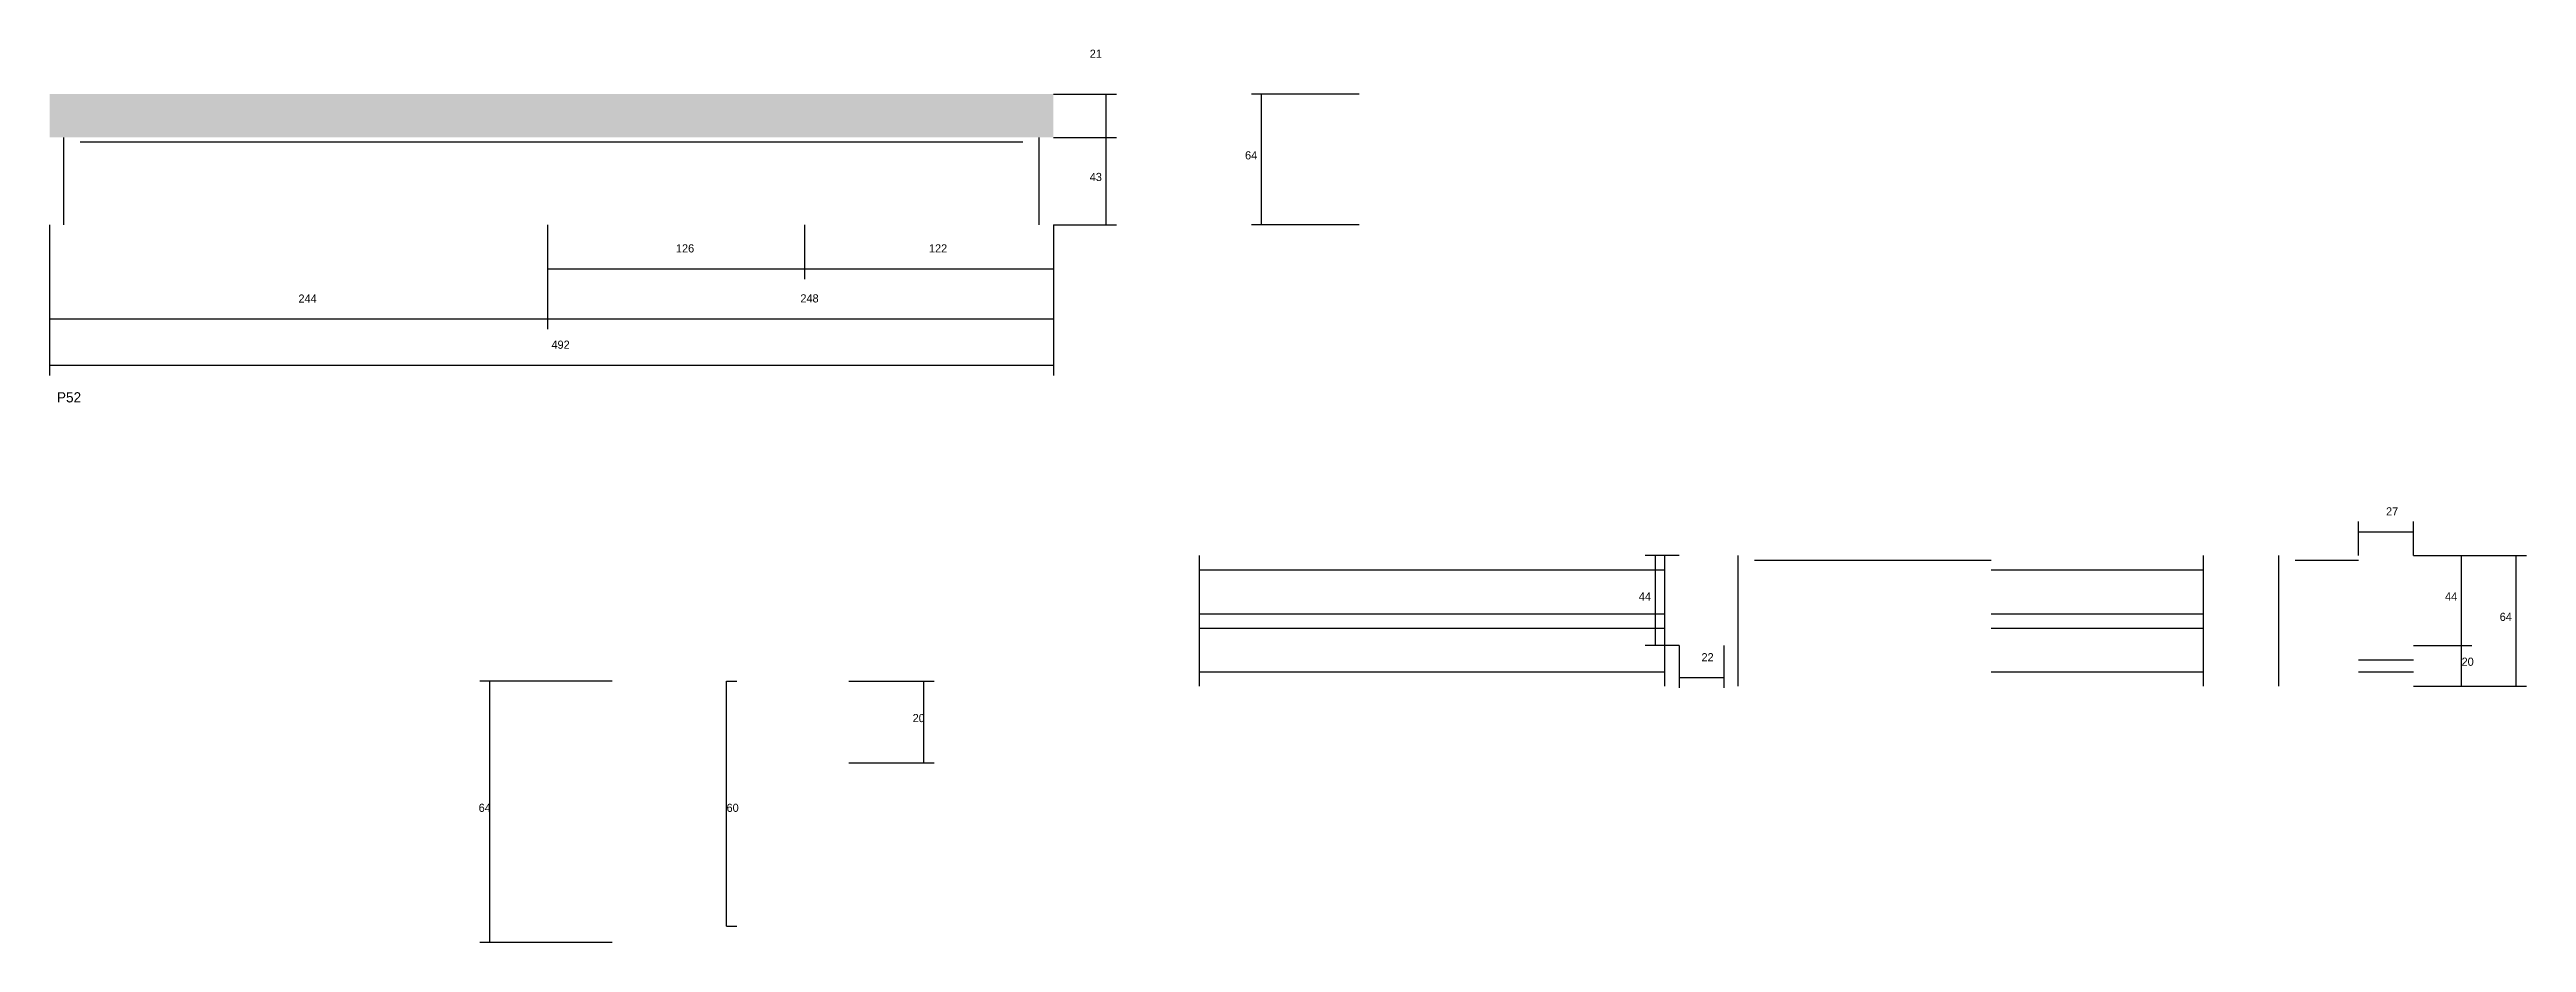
# Model space of a CAD drawing. Header units: metres. Extents: x -2848 to 21926, y -45195 to 1016.
# Drawn here: x 10944 to 12158, y -22871 to -22433 of the extents above; entities that cross this region are included whole.
import ezdxf

# ---------------------------------------------------------------- set-up
doc = ezdxf.new("R2010")
doc.units = ezdxf.units.M
for name, color, linetype in [('COTA', 241, 'Continuous'), ('Cota Seção (2x)', 4, 'Continuous'), ('NOMENCLATURA', 7, 'Continuous'), ('SARR_2.2x7', 40, 'Continuous')]:
    doc.layers.add(name, color=color, linetype=linetype)

msp = doc.modelspace()

# ---------------------------------------------------------------- texts
at = {"layer": 'COTA'}
for s, p in [('21', (11454.3, -22437.5)), ('64', (11530.4, -22487.3)), ('43', (11454.3, -22497.9)), ('126', (11251.5, -22532.9)), ('122', (11375.5, -22532.9)), ('244', (11066.5, -22557.5)), ('248', (11312.5, -22557.4)), ('492', (11190.5, -22580.1)), ('27', (12089.6, -22661.8)), ('44', (11723.4, -22703.5)), ('44', (12118.5, -22703.5)), ('64', (12145.3, -22713.5)), ('22', (11754.1, -22733.3)), ('20', (12126.6, -22735.5)), ('20', (11367.5, -22763.1)), ('64', (11154.8, -22807.1))]:
    msp.add_text(s, height=4, dxfattribs=at).set_placement(p)
at = {"layer": 'Cota Seção (2x)'}
msp.add_text('60', height=4, dxfattribs=at).set_placement((11276.3, -22807.1))
at = {"layer": 'NOMENCLATURA'}
msp.add_text('P52', height=5, dxfattribs=at).set_placement((10948.1, -22606.4))

# ---------------------------------------------------------------- hatches: boundary and pattern name
at = {"layer": 'COTA'}
h = msp.add_hatch(dxfattribs=at)
h.set_pattern_fill('AR-CONC', scale=0.03)
h.paths.add_polyline_path([(10944.5, -22455.3), (10944.5, -22476.5), (11436.5, -22476.5), (11436.5, -22455.3)])

# ---------------------------------------------------------------- linework, layer by layer
for p, q in [((11436.5, -22455.3), (11467.4, -22455.3)), ((11462.4, -22476.5), (11462.4, -22455.3)), ((11586.3, -22455.3), (11533.5, -22455.3)), ((11538.5, -22519.3), (11538.5, -22455.3)), ((11436.5, -22476.5), (11467.4, -22476.5)), ((11436.5, -22476.5), (11467.4, -22476.5)), ((11462.4, -22519.3), (11462.4, -22476.5)), ((10944.5, -22519.3), (10944.5, -22570.5)), ((10944.5, -22519.3), (10944.5, -22593.2)), ((11188.5, -22519.3), (11188.5, -22570.5)), ((11188.5, -22519.3), (11188.5, -22570.5)), ((11188.5, -22519.3), (11188.5, -22546)), ((11314.5, -22519.3), (11314.5, -22546)), ((11314.5, -22519.3), (11314.5, -22546)), ((11436.5, -22519.3), (11436.5, -22570.5)), ((11436.5, -22519.3), (11467.4, -22519.3)), ((11436.5, -22519.3), (11436.5, -22593.2)), ((11436.5, -22519.3), (11436.5, -22546)), ((11586.3, -22519.3), (11533.5, -22519.3)), ((11188.5, -22541), (11314.5, -22541)), ((11314.5, -22541), (11436.5, -22541)), ((10944.5, -22565.5), (11188.5, -22565.5)), ((11188.5, -22565.5), (11436.5, -22565.5)), ((10944.5, -22588.2), (11436.5, -22588.2)), ((12076.1, -22681.5), (12076.1, -22664.8)), ((12076.1, -22669.8), (12103.1, -22669.8)), ((12103.1, -22681.5), (12103.1, -22664.8)), ((11743.1, -22681.5), (11726.5, -22681.5)), ((11731.5, -22725.5), (11731.5, -22681.5)), ((12103.1, -22681.5), (12131.6, -22681.5)), ((12103.1, -22681.5), (12158.4, -22681.5)), ((12126.6, -22725.5), (12126.6, -22681.5)), ((12153.4, -22745.5), (12153.4, -22681.5)), ((11743.1, -22725.5), (11726.5, -22725.5)), ((11743.1, -22725.5), (11743.1, -22746.3)), ((11765.1, -22725.5), (11765.1, -22746.3)), ((12103.1, -22725.5), (12131.6, -22725.5)), ((12103.1, -22725.5), (12131.6, -22725.5)), ((12126.6, -22745.5), (12126.6, -22725.5)), ((11220.3, -22743.1), (11155.3, -22743.1)), ((11160.3, -22871.1), (11160.3, -22743.1)), ((11336.3, -22743.1), (11378, -22743.1)), ((11373, -22783.1), (11373, -22743.1)), ((11743.1, -22741.3), (11765.1, -22741.3)), ((12103.1, -22745.5), (12131.6, -22745.5)), ((12103.1, -22745.5), (12158.4, -22745.5)), ((11336.3, -22783.1), (11378, -22783.1)), ((11220.3, -22871.1), (11155.3, -22871.1))]:
    msp.add_line(p, q, dxfattribs=at)
at = {"layer": 'Cota Seção (2x)'}
for p, q in [((11276.3, -22863.1), (11276.3, -22743.1)), ((11276.3, -22743.1), (11281.3, -22743.1)), ((11276.3, -22863.1), (11281.3, -22863.1))]:
    msp.add_line(p, q, dxfattribs=at)
at = {"layer": 'SARR_2.2x7'}
for p, q in [((10951.5, -22519.3), (10951.5, -22476.5)), ((10959.5, -22478.7), (11188.5, -22478.7)), ((11188.5, -22478.7), (11421.5, -22478.7)), ((11429.5, -22519.3), (11429.5, -22476.5)), ((11508.1, -22745.5), (11508.1, -22681.5)), ((11736.1, -22745.5), (11736.1, -22681.5)), ((11772.1, -22745.5), (11772.1, -22681.5)), ((11780.1, -22683.7), (11896.1, -22683.7)), ((12000.1, -22745.5), (12000.1, -22681.5)), ((12037.1, -22745.5), (12037.1, -22681.5)), ((12045.1, -22683.7), (12076.1, -22683.7)), ((11508.1, -22688.5), (11736.1, -22688.5)), ((11896.1, -22688.5), (12000.1, -22688.5)), ((11508.1, -22710), (11736.1, -22710)), ((11896.1, -22710), (12000.1, -22710)), ((11508.1, -22717), (11736.1, -22717)), ((11896.1, -22717), (12000.1, -22717)), ((12076.1, -22732.5), (12103.1, -22732.5)), ((11508.1, -22738.5), (11736.1, -22738.5)), ((11896.1, -22738.5), (12000.1, -22738.5)), ((12076.1, -22738.5), (12103.1, -22738.5))]:
    msp.add_line(p, q, dxfattribs=at)

msp.set_redraw_order([(e.dxf.handle, doc.entitydb.next_handle()) for e in msp.query("TEXT MTEXT ATTDEF DIMENSION ARC_DIMENSION")])  # texts and dimensions are drawn at this point

doc.saveas('drawing.dxf')
